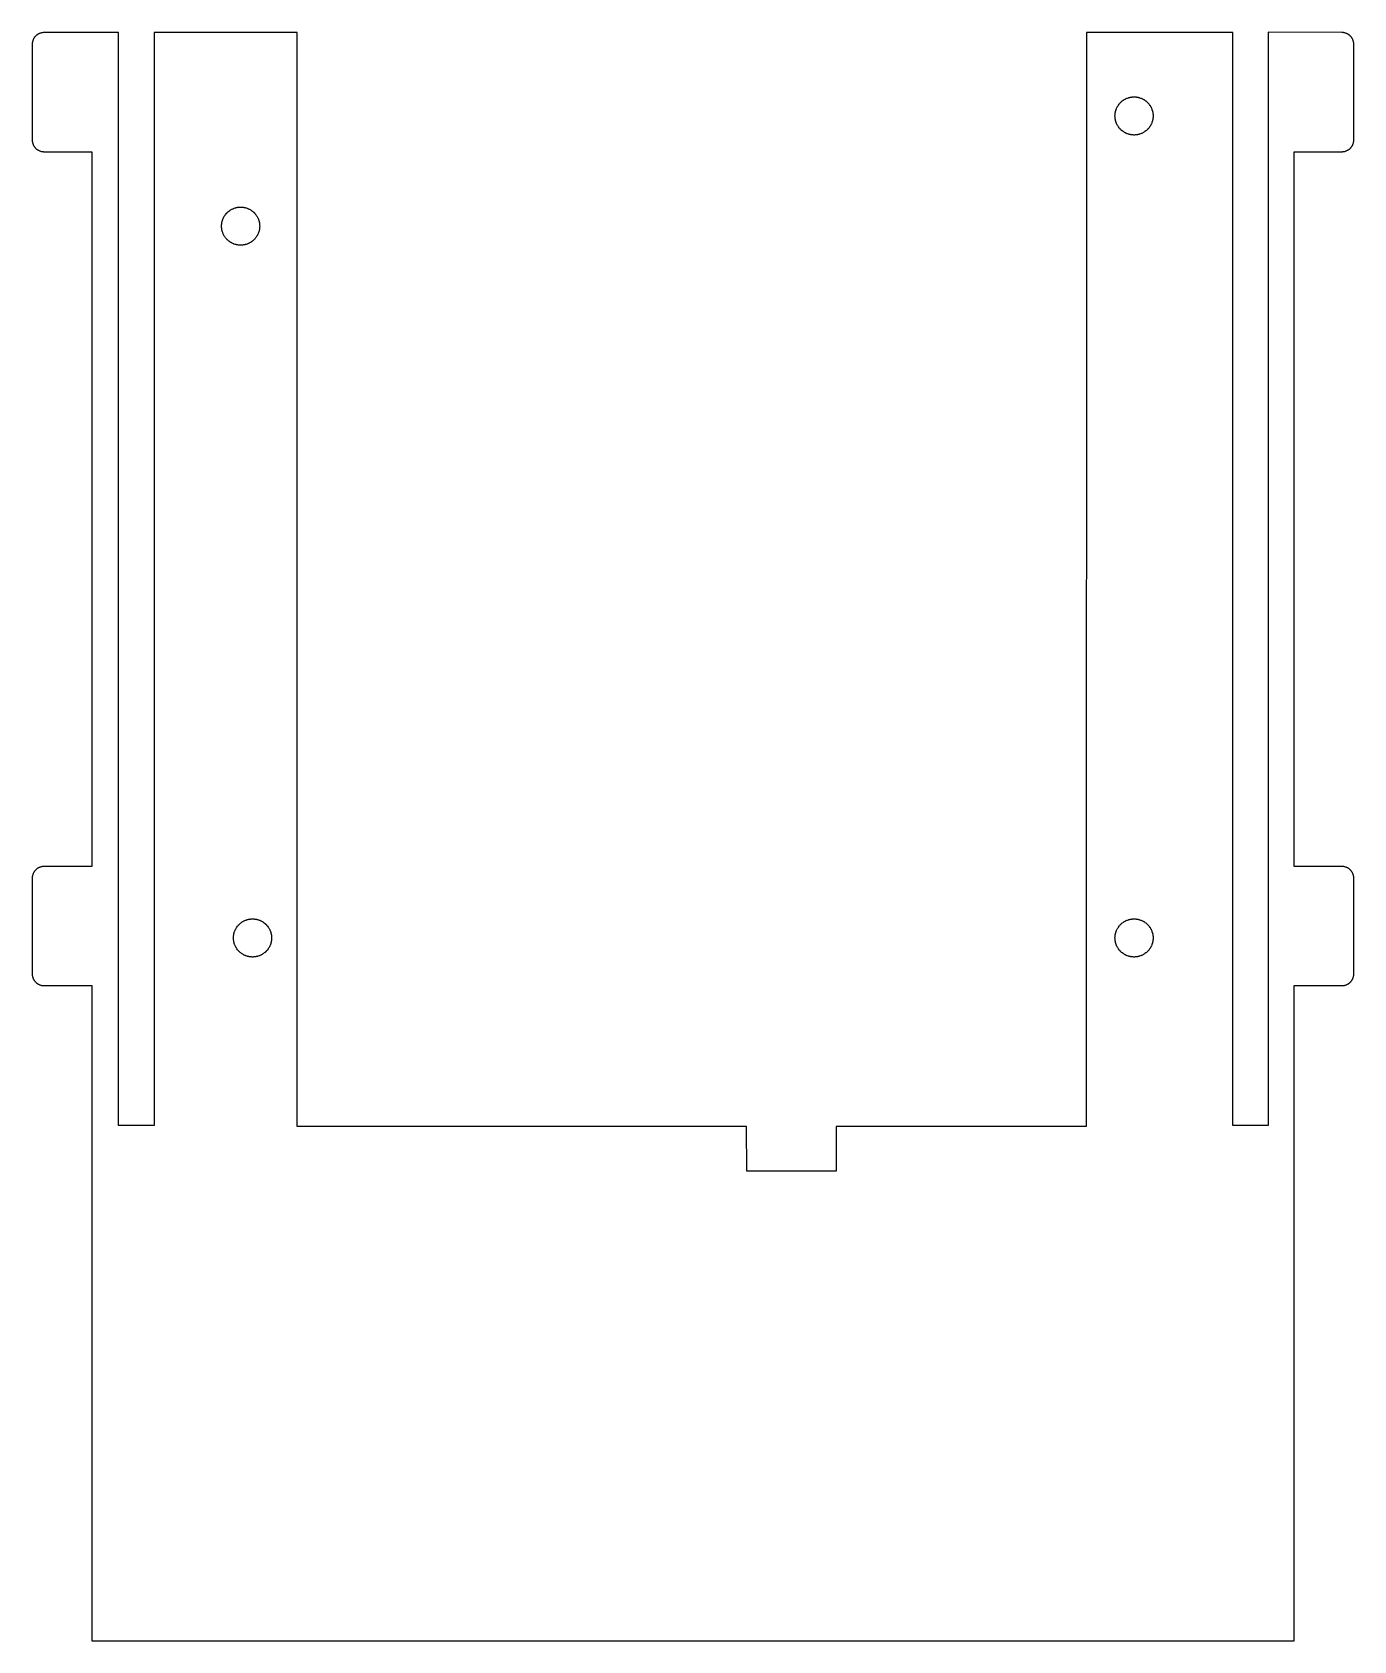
# Model space of a CAD drawing. Header units: metres. Extents: x -5 to 106, y 0 to 135.
import ezdxf

# ---------------------------------------------------------------- set-up
doc = ezdxf.new("R2010")
doc.units = ezdxf.units.M

msp = doc.modelspace()

# ---------------------------------------------------------------- linework, layer by layer
for p, q in [((104.95, 135), (98.75, 135.032)), ((98.75, 135.032), (98.75, 43.25)), ((-4.99902, 134.035), (-5, 134.018)), ((-5, 134.018), (-5, 125.982)), ((-4.99805, 134.069), (-4.99902, 134.053)), ((-4.99902, 134.053), (-4.99902, 134.035)), ((-4.99023, 134.14), (-4.99805, 134.069)), ((-4.9873, 134.156), (-4.99023, 134.14)), ((-4.98438, 134.174), (-4.9873, 134.156)), ((-4.98145, 134.19), (-4.98438, 134.174)), ((-4.97852, 134.208), (-4.98145, 134.19)), ((-4.97461, 134.225), (-4.97852, 134.208)), ((-4.9707, 134.242), (-4.97461, 134.225)), ((-4.95117, 134.309), (-4.9707, 134.242)), ((-4.93359, 134.358), (-4.95117, 134.309)), ((-4.92676, 134.375), (-4.93359, 134.358)), ((-4.9209, 134.391), (-4.92676, 134.375)), ((-4.91309, 134.406), (-4.9209, 134.391)), ((-4.90625, 134.423), (-4.91309, 134.406)), ((-4.88281, 134.47), (-4.90625, 134.423)), ((-4.875, 134.484), (-4.88281, 134.47)), ((-4.86621, 134.5), (-4.875, 134.484)), ((-4.85742, 134.515), (-4.86621, 134.5)), ((-4.84766, 134.53), (-4.85742, 134.515)), ((-4.83887, 134.545), (-4.84766, 134.53)), ((-4.8291, 134.56), (-4.83887, 134.545)), ((-4.81934, 134.573), (-4.8291, 134.56)), ((-4.80859, 134.588), (-4.81934, 134.573)), ((-4.79883, 134.602), (-4.80859, 134.588)), ((-4.77734, 134.629), (-4.79883, 134.602)), ((-4.76562, 134.643), (-4.77734, 134.629)), ((-4.75488, 134.656), (-4.76562, 134.643)), ((-4.71973, 134.694), (-4.75488, 134.656)), ((-4.69434, 134.72), (-4.71973, 134.694)), ((-4.65625, 134.755), (-4.69434, 134.72)), ((-4.64258, 134.766), (-4.65625, 134.755)), ((-4.62891, 134.777), (-4.64258, 134.766)), ((-4.60156, 134.799), (-4.62891, 134.777)), ((-4.58789, 134.809), (-4.60156, 134.799)), ((-4.57324, 134.819), (-4.58789, 134.809)), ((-4.55957, 134.829), (-4.57324, 134.819)), ((-4.54492, 134.839), (-4.55957, 134.829)), ((-4.53027, 134.848), (-4.54492, 134.839)), ((-4.51465, 134.857), (-4.53027, 134.848)), ((-4.5, 134.866), (-4.51465, 134.857)), ((-4.48438, 134.875), (-4.5, 134.866)), ((-4.46973, 134.883), (-4.48438, 134.875)), ((-4.42285, 134.906), (-4.46973, 134.883)), ((-4.40625, 134.913), (-4.42285, 134.906)), ((-4.39062, 134.921), (-4.40625, 134.913)), ((-4.375, 134.927), (-4.39062, 134.921)), ((-4.3584, 134.934), (-4.375, 134.927)), ((-4.30859, 134.951), (-4.3584, 134.934)), ((-4.24219, 134.971), (-4.30859, 134.951)), ((-4.22461, 134.975), (-4.24219, 134.971)), ((-4.20801, 134.979), (-4.22461, 134.975)), ((-4.19043, 134.981), (-4.20801, 134.979)), ((-4.17383, 134.984), (-4.19043, 134.981)), ((-4.15625, 134.987), (-4.17383, 134.984)), ((-4.13965, 134.99), (-4.15625, 134.987)), ((-4.06934, 134.998), (-4.13965, 134.99)), ((-4.05273, 134.999), (-4.06934, 134.998)), ((-4.03516, 134.999), (-4.05273, 134.999)), ((-4.01758, 135), (-4.03516, 134.999)), ((2.25, 135), (-4.01758, 135)), ((2.25, 43.25), (2.25, 135)), ((17.25, 135), (5.25, 135)), ((5.25, 135), (5.25, 43.25)), ((17.2354, 43.168), (17.25, 135)), ((83.5, 135), (83.4854, 43.168)), ((95.7842, 135), (83.5, 135)), ((95.7842, 43.25), (95.7842, 135)), ((104.968, 135), (104.95, 135)), ((104.985, 134.999), (104.968, 135)), ((105.002, 134.999), (104.985, 134.999)), ((105.02, 134.998), (105.002, 134.999)), ((105.072, 134.992), (105.02, 134.998)), ((105.089, 134.99), (105.072, 134.992)), ((105.124, 134.984), (105.089, 134.99)), ((105.141, 134.981), (105.124, 134.984)), ((105.158, 134.979), (105.141, 134.981)), ((105.175, 134.975), (105.158, 134.979)), ((105.192, 134.971), (105.175, 134.975)), ((105.259, 134.951), (105.192, 134.971)), ((105.309, 134.934), (105.259, 134.951)), ((105.324, 134.927), (105.309, 134.934)), ((105.341, 134.921), (105.324, 134.927)), ((105.356, 134.913), (105.341, 134.921)), ((105.373, 134.906), (105.356, 134.913)), ((105.42, 134.883), (105.373, 134.906)), ((105.435, 134.875), (105.42, 134.883)), ((105.45, 134.866), (105.435, 134.875)), ((105.465, 134.857), (105.45, 134.866)), ((105.479, 134.848), (105.465, 134.857)), ((105.495, 134.839), (105.479, 134.848)), ((105.509, 134.829), (105.495, 134.839)), ((105.523, 134.819), (105.509, 134.829)), ((105.538, 134.809), (105.523, 134.819)), ((105.552, 134.799), (105.538, 134.809)), ((105.579, 134.777), (105.552, 134.799)), ((105.593, 134.766), (105.579, 134.777)), ((105.606, 134.755), (105.593, 134.766)), ((105.645, 134.72), (105.606, 134.755)), ((105.657, 134.707), (105.645, 134.72)), ((105.669, 134.694), (105.657, 134.707)), ((105.682, 134.682), (105.669, 134.694)), ((105.705, 134.656), (105.682, 134.682)), ((105.716, 134.643), (105.705, 134.656)), ((105.728, 134.629), (105.716, 134.643)), ((105.749, 134.602), (105.728, 134.629)), ((105.759, 134.588), (105.749, 134.602)), ((105.77, 134.573), (105.759, 134.588)), ((105.779, 134.56), (105.77, 134.573)), ((105.789, 134.545), (105.779, 134.56)), ((105.798, 134.53), (105.789, 134.545)), ((105.808, 134.515), (105.798, 134.53)), ((105.816, 134.5), (105.808, 134.515)), ((105.824, 134.484), (105.816, 134.5)), ((105.833, 134.47), (105.824, 134.484)), ((105.856, 134.423), (105.833, 134.47)), ((105.863, 134.406), (105.856, 134.423)), ((105.877, 134.375), (105.863, 134.406)), ((105.884, 134.358), (105.877, 134.375)), ((105.901, 134.309), (105.884, 134.358)), ((105.916, 134.259), (105.901, 134.309)), ((105.92, 134.242), (105.916, 134.259)), ((105.925, 134.225), (105.92, 134.242)), ((105.928, 134.208), (105.925, 134.225)), ((105.932, 134.19), (105.928, 134.208)), ((105.935, 134.174), (105.932, 134.19)), ((105.938, 134.156), (105.935, 134.174)), ((105.94, 134.14), (105.938, 134.156)), ((105.946, 134.087), (105.94, 134.14)), ((105.947, 134.069), (105.946, 134.087)), ((105.948, 134.053), (105.947, 134.069)), ((105.95, 134.018), (105.948, 134.053)), ((105.95, 125.982), (105.95, 134.018)), ((85.9238, 128.278), (85.9297, 128.306)), ((85.9297, 128.306), (85.9346, 128.333)), ((85.9346, 128.333), (85.9414, 128.36)), ((85.9414, 128.36), (85.9473, 128.387)), ((85.9473, 128.387), (85.9541, 128.414)), ((85.9541, 128.414), (85.9619, 128.441)), ((85.9619, 128.441), (85.9697, 128.468)), ((85.9697, 128.468), (85.9961, 128.547)), ((85.9961, 128.547), (86.0059, 128.573)), ((86.0059, 128.573), (86.0166, 128.6)), ((86.0166, 128.6), (86.0381, 128.65)), ((86.0381, 128.65), (86.0615, 128.701)), ((86.0615, 128.701), (86.0742, 128.727)), ((86.0742, 128.727), (86.0869, 128.751)), ((86.0869, 128.751), (86.1143, 128.8)), ((86.1143, 128.8), (86.1289, 128.824)), ((86.1289, 128.824), (86.1582, 128.871)), ((86.1582, 128.871), (86.1895, 128.918)), ((86.1895, 128.918), (86.2393, 128.985)), ((86.2393, 128.985), (86.292, 129.05)), ((86.292, 129.05), (86.3105, 129.07)), ((86.3105, 129.07), (86.3301, 129.091)), ((86.3301, 129.091), (86.3486, 129.111)), ((86.3486, 129.111), (86.3682, 129.132)), ((86.3682, 129.132), (86.3887, 129.151)), ((86.3887, 129.151), (86.4092, 129.17)), ((86.4092, 129.17), (86.4297, 129.189)), ((86.4297, 129.189), (86.4502, 129.208)), ((86.4502, 129.208), (86.5146, 129.261)), ((86.5146, 129.261), (86.582, 129.311)), ((86.582, 129.311), (86.6289, 129.342)), ((86.6289, 129.342), (86.6758, 129.371)), ((86.6758, 129.371), (86.7002, 129.386)), ((86.7002, 129.386), (86.749, 129.413)), ((86.749, 129.413), (86.7734, 129.426)), ((86.7734, 129.426), (86.7988, 129.438)), ((86.7988, 129.438), (86.8496, 129.462)), ((86.8496, 129.462), (86.9004, 129.483)), ((86.9004, 129.483), (86.9268, 129.494)), ((86.9268, 129.494), (86.9531, 129.504)), ((86.9531, 129.504), (87.0322, 129.53)), ((87.0322, 129.53), (87.0586, 129.538)), ((87.0586, 129.538), (87.0859, 129.546)), ((87.0859, 129.546), (87.1133, 129.553)), ((87.1133, 129.553), (87.1396, 129.559)), ((87.1396, 129.559), (87.167, 129.565)), ((87.167, 129.565), (87.1943, 129.57)), ((87.1943, 129.57), (87.2217, 129.576)), ((87.2217, 129.576), (87.25, 129.58)), ((87.25, 129.58), (87.3047, 129.588)), ((87.3047, 129.588), (87.333, 129.591)), ((87.333, 129.591), (87.3604, 129.594)), ((87.3604, 129.594), (87.3887, 129.596)), ((87.3887, 129.596), (87.416, 129.598)), ((87.416, 129.598), (87.4717, 129.6)), ((87.4717, 129.6), (87.5283, 129.6)), ((87.5283, 129.6), (87.584, 129.598)), ((87.584, 129.598), (87.6113, 129.596)), ((87.6113, 129.596), (87.6396, 129.594)), ((87.6396, 129.594), (87.667, 129.591)), ((87.667, 129.591), (87.6953, 129.588)), ((87.6953, 129.588), (87.75, 129.58)), ((87.75, 129.58), (87.7783, 129.576)), ((87.7783, 129.576), (87.8057, 129.57)), ((87.8057, 129.57), (87.833, 129.565)), ((87.833, 129.565), (87.8604, 129.559)), ((87.8604, 129.559), (87.8867, 129.553)), ((87.8867, 129.553), (87.9141, 129.546)), ((87.9141, 129.546), (87.9414, 129.538)), ((87.9414, 129.538), (87.9678, 129.53)), ((87.9678, 129.53), (88.0469, 129.504)), ((88.0469, 129.504), (88.0732, 129.494)), ((88.0732, 129.494), (88.0996, 129.483)), ((88.0996, 129.483), (88.1504, 129.462)), ((88.1504, 129.462), (88.2012, 129.438)), ((88.2012, 129.438), (88.2266, 129.426)), ((88.2266, 129.426), (88.251, 129.413)), ((88.251, 129.413), (88.2998, 129.386)), ((88.2998, 129.386), (88.3242, 129.371)), ((88.3242, 129.371), (88.3711, 129.342)), ((88.3711, 129.342), (88.418, 129.311)), ((88.418, 129.311), (88.4854, 129.261)), ((88.4854, 129.261), (88.5498, 129.208)), ((88.5498, 129.208), (88.5703, 129.189)), ((88.5703, 129.189), (88.5908, 129.17)), ((88.5908, 129.17), (88.6113, 129.151)), ((88.6113, 129.151), (88.6318, 129.132)), ((88.6318, 129.132), (88.6514, 129.111)), ((88.6514, 129.111), (88.6699, 129.091)), ((88.6699, 129.091), (88.6895, 129.07)), ((88.6895, 129.07), (88.708, 129.05)), ((88.708, 129.05), (88.7607, 128.985)), ((88.7607, 128.985), (88.8105, 128.918)), ((88.8105, 128.918), (88.8418, 128.871)), ((88.8418, 128.871), (88.8711, 128.824)), ((88.8711, 128.824), (88.8857, 128.8)), ((88.8857, 128.8), (88.9131, 128.751)), ((88.9131, 128.751), (88.9258, 128.727)), ((88.9258, 128.727), (88.9385, 128.701)), ((88.9385, 128.701), (88.9619, 128.65)), ((88.9619, 128.65), (88.9834, 128.6)), ((88.9834, 128.6), (88.9941, 128.573)), ((88.9941, 128.573), (89.0039, 128.547)), ((89.0039, 128.547), (89.0303, 128.468)), ((89.0303, 128.468), (89.0381, 128.441)), ((89.0381, 128.441), (89.0459, 128.414)), ((89.0459, 128.414), (89.0527, 128.387)), ((89.0527, 128.387), (89.0586, 128.36)), ((89.0586, 128.36), (89.0654, 128.333)), ((89.0654, 128.333), (89.0703, 128.306)), ((89.0703, 128.306), (89.0762, 128.278)), ((85.9004, 128.028), (85.9023, 128.084)), ((85.9004, 127.972), (85.9004, 128.028)), ((85.9023, 127.916), (85.9004, 127.972)), ((85.9023, 128.084), (85.9043, 128.111)), ((85.9043, 127.889), (85.9023, 127.916)), ((85.9043, 128.111), (85.9062, 128.14)), ((85.9062, 127.86), (85.9043, 127.889)), ((85.9062, 128.14), (85.9092, 128.167)), ((85.9092, 127.833), (85.9062, 127.86)), ((85.9092, 128.167), (85.9121, 128.195)), ((85.9121, 127.805), (85.9092, 127.833)), ((85.9121, 128.195), (85.9199, 128.25)), ((85.9199, 127.75), (85.9121, 127.805)), ((85.9199, 128.25), (85.9238, 128.278)), ((85.9238, 127.722), (85.9199, 127.75)), ((85.9297, 127.694), (85.9238, 127.722)), ((85.9346, 127.667), (85.9297, 127.694)), ((85.9414, 127.64), (85.9346, 127.667)), ((85.9473, 127.613), (85.9414, 127.64)), ((85.9541, 127.586), (85.9473, 127.613)), ((85.9619, 127.559), (85.9541, 127.586)), ((85.9697, 127.532), (85.9619, 127.559)), ((85.9961, 127.453), (85.9697, 127.532)), ((86.0059, 127.427), (85.9961, 127.453)), ((86.0166, 127.4), (86.0059, 127.427)), ((86.0381, 127.35), (86.0166, 127.4)), ((86.0615, 127.299), (86.0381, 127.35)), ((86.0742, 127.273), (86.0615, 127.299)), ((86.0869, 127.249), (86.0742, 127.273)), ((86.1143, 127.2), (86.0869, 127.249)), ((86.1289, 127.176), (86.1143, 127.2)), ((86.1582, 127.129), (86.1289, 127.176)), ((86.1895, 127.082), (86.1582, 127.129)), ((86.2393, 127.015), (86.1895, 127.082)), ((86.292, 126.95), (86.2393, 127.015)), ((86.3105, 126.93), (86.292, 126.95)), ((88.708, 126.95), (88.6895, 126.93)), ((88.7607, 127.015), (88.708, 126.95)), ((88.8105, 127.082), (88.7607, 127.015)), ((88.8418, 127.129), (88.8105, 127.082)), ((88.8711, 127.176), (88.8418, 127.129)), ((88.8857, 127.2), (88.8711, 127.176)), ((88.9131, 127.249), (88.8857, 127.2)), ((88.9258, 127.273), (88.9131, 127.249)), ((88.9385, 127.299), (88.9258, 127.273)), ((88.9619, 127.35), (88.9385, 127.299)), ((88.9834, 127.4), (88.9619, 127.35)), ((88.9941, 127.427), (88.9834, 127.4)), ((89.0039, 127.453), (88.9941, 127.427)), ((89.0303, 127.532), (89.0039, 127.453)), ((89.0381, 127.559), (89.0303, 127.532)), ((89.0459, 127.586), (89.0381, 127.559)), ((89.0527, 127.613), (89.0459, 127.586)), ((89.0586, 127.64), (89.0527, 127.613)), ((89.0654, 127.667), (89.0586, 127.64)), ((89.0703, 127.694), (89.0654, 127.667)), ((89.0762, 127.722), (89.0703, 127.694)), ((89.0762, 128.278), (89.0801, 128.25)), ((89.0801, 127.75), (89.0762, 127.722)), ((89.0801, 128.25), (89.0879, 128.195)), ((89.0879, 127.805), (89.0801, 127.75)), ((89.0879, 128.195), (89.0908, 128.167)), ((89.0908, 127.833), (89.0879, 127.805)), ((89.0908, 128.167), (89.0938, 128.14)), ((89.0938, 127.86), (89.0908, 127.833)), ((89.0938, 128.14), (89.0957, 128.111)), ((89.0957, 127.889), (89.0938, 127.86)), ((89.0957, 128.111), (89.0977, 128.084)), ((89.0977, 127.916), (89.0957, 127.889)), ((89.0977, 128.084), (89.0996, 128.028)), ((89.0996, 127.972), (89.0977, 127.916)), ((89.0996, 128.028), (89.0996, 127.972)), ((-5, 125.982), (-4.99902, 125.965)), ((-4.99902, 125.965), (-4.99902, 125.947)), ((-4.99902, 125.947), (-4.99805, 125.931)), ((-4.99805, 125.931), (-4.99023, 125.86)), ((-4.99023, 125.86), (-4.9873, 125.844)), ((-4.9873, 125.844), (-4.98438, 125.826)), ((-4.98438, 125.826), (-4.98145, 125.81)), ((-4.98145, 125.81), (-4.97852, 125.792)), ((-4.97852, 125.792), (-4.97461, 125.775)), ((-4.97461, 125.775), (-4.9707, 125.758)), ((-4.9707, 125.758), (-4.95117, 125.691)), ((-4.95117, 125.691), (-4.93359, 125.642)), ((-4.93359, 125.642), (-4.92676, 125.625)), ((-4.92676, 125.625), (-4.9209, 125.609)), ((-4.9209, 125.609), (-4.91309, 125.594)), ((-4.91309, 125.594), (-4.90625, 125.577)), ((86.3301, 126.909), (86.3105, 126.93)), ((86.3486, 126.889), (86.3301, 126.909)), ((86.3682, 126.868), (86.3486, 126.889)), ((86.3887, 126.849), (86.3682, 126.868)), ((86.4092, 126.83), (86.3887, 126.849)), ((86.4297, 126.811), (86.4092, 126.83)), ((86.4502, 126.792), (86.4297, 126.811)), ((86.5146, 126.739), (86.4502, 126.792)), ((86.582, 126.689), (86.5146, 126.739)), ((86.6289, 126.658), (86.582, 126.689)), ((86.6758, 126.629), (86.6289, 126.658)), ((86.7002, 126.614), (86.6758, 126.629)), ((86.749, 126.587), (86.7002, 126.614)), ((86.7734, 126.574), (86.749, 126.587)), ((86.7988, 126.562), (86.7734, 126.574)), ((86.8496, 126.538), (86.7988, 126.562)), ((86.9004, 126.517), (86.8496, 126.538)), ((86.9268, 126.506), (86.9004, 126.517)), ((86.9531, 126.496), (86.9268, 126.506)), ((87.0322, 126.47), (86.9531, 126.496)), ((87.0586, 126.462), (87.0322, 126.47)), ((87.0859, 126.454), (87.0586, 126.462)), ((87.1133, 126.447), (87.0859, 126.454)), ((87.1396, 126.441), (87.1133, 126.447)), ((87.167, 126.435), (87.1396, 126.441)), ((87.1943, 126.43), (87.167, 126.435)), ((87.2217, 126.424), (87.1943, 126.43)), ((87.25, 126.42), (87.2217, 126.424)), ((87.3047, 126.412), (87.25, 126.42)), ((87.333, 126.409), (87.3047, 126.412)), ((87.3604, 126.406), (87.333, 126.409)), ((87.3887, 126.404), (87.3604, 126.406)), ((87.416, 126.402), (87.3887, 126.404)), ((87.4717, 126.4), (87.416, 126.402)), ((87.5283, 126.4), (87.4717, 126.4)), ((87.584, 126.402), (87.5283, 126.4)), ((87.6113, 126.404), (87.584, 126.402)), ((87.6396, 126.406), (87.6113, 126.404)), ((87.667, 126.409), (87.6396, 126.406)), ((87.6953, 126.412), (87.667, 126.409)), ((87.75, 126.42), (87.6953, 126.412)), ((87.7783, 126.424), (87.75, 126.42)), ((87.8057, 126.43), (87.7783, 126.424)), ((87.833, 126.435), (87.8057, 126.43)), ((87.8604, 126.441), (87.833, 126.435)), ((87.8867, 126.447), (87.8604, 126.441)), ((87.9141, 126.454), (87.8867, 126.447)), ((87.9414, 126.462), (87.9141, 126.454)), ((87.9678, 126.47), (87.9414, 126.462)), ((88.0469, 126.496), (87.9678, 126.47)), ((88.0732, 126.506), (88.0469, 126.496)), ((88.0996, 126.517), (88.0732, 126.506)), ((88.1504, 126.538), (88.0996, 126.517)), ((88.2012, 126.562), (88.1504, 126.538)), ((88.2266, 126.574), (88.2012, 126.562)), ((88.251, 126.587), (88.2266, 126.574)), ((88.2998, 126.614), (88.251, 126.587)), ((88.3242, 126.629), (88.2998, 126.614)), ((88.3711, 126.658), (88.3242, 126.629)), ((88.418, 126.689), (88.3711, 126.658)), ((88.4854, 126.739), (88.418, 126.689)), ((88.5498, 126.792), (88.4854, 126.739)), ((88.5703, 126.811), (88.5498, 126.792)), ((88.5908, 126.83), (88.5703, 126.811)), ((88.6113, 126.849), (88.5908, 126.83)), ((88.6318, 126.868), (88.6113, 126.849)), ((88.6514, 126.889), (88.6318, 126.868)), ((88.6699, 126.909), (88.6514, 126.889)), ((88.6895, 126.93), (88.6699, 126.909)), ((105.856, 125.577), (105.863, 125.594)), ((105.863, 125.594), (105.877, 125.625)), ((105.877, 125.625), (105.884, 125.642)), ((105.884, 125.642), (105.901, 125.691)), ((105.901, 125.691), (105.916, 125.741)), ((105.916, 125.741), (105.92, 125.758)), ((105.92, 125.758), (105.925, 125.775)), ((105.925, 125.775), (105.928, 125.792)), ((105.928, 125.792), (105.932, 125.81)), ((105.932, 125.81), (105.935, 125.826)), ((105.935, 125.826), (105.938, 125.844)), ((105.938, 125.844), (105.94, 125.86)), ((105.94, 125.86), (105.946, 125.913)), ((105.946, 125.913), (105.947, 125.931)), ((105.947, 125.931), (105.948, 125.947)), ((105.948, 125.947), (105.95, 125.982)), ((-4.90625, 125.577), (-4.88281, 125.53)), ((-4.88281, 125.53), (-4.875, 125.516)), ((-4.875, 125.516), (-4.86621, 125.5)), ((-4.86621, 125.5), (-4.85742, 125.485)), ((-4.85742, 125.485), (-4.84766, 125.47)), ((-4.84766, 125.47), (-4.83887, 125.455)), ((-4.83887, 125.455), (-4.8291, 125.44)), ((-4.8291, 125.44), (-4.81934, 125.427)), ((-4.81934, 125.427), (-4.80859, 125.412)), ((-4.80859, 125.412), (-4.79883, 125.398)), ((-4.79883, 125.398), (-4.77734, 125.371)), ((-4.77734, 125.371), (-4.76562, 125.357)), ((-4.76562, 125.357), (-4.75488, 125.344)), ((-4.75488, 125.344), (-4.71973, 125.306)), ((-4.71973, 125.306), (-4.69434, 125.28)), ((-4.69434, 125.28), (-4.65625, 125.245)), ((-4.65625, 125.245), (-4.64258, 125.234)), ((-4.64258, 125.234), (-4.62891, 125.223)), ((-4.62891, 125.223), (-4.60156, 125.201)), ((-4.60156, 125.201), (-4.58789, 125.191)), ((-4.58789, 125.191), (-4.57324, 125.181)), ((-4.57324, 125.181), (-4.55957, 125.171)), ((-4.55957, 125.171), (-4.54492, 125.161)), ((-4.54492, 125.161), (-4.53027, 125.152)), ((-4.53027, 125.152), (-4.51465, 125.143)), ((-4.51465, 125.143), (-4.5, 125.134)), ((-4.5, 125.134), (-4.48438, 125.125)), ((-4.48438, 125.125), (-4.46973, 125.117)), ((-4.46973, 125.117), (-4.42285, 125.094)), ((-4.42285, 125.094), (-4.40625, 125.087)), ((-4.40625, 125.087), (-4.39062, 125.079)), ((-4.39062, 125.079), (-4.375, 125.073)), ((-4.375, 125.073), (-4.3584, 125.066)), ((-4.3584, 125.066), (-4.30859, 125.049)), ((-4.30859, 125.049), (-4.24219, 125.029)), ((-4.24219, 125.029), (-4.22461, 125.025)), ((-4.22461, 125.025), (-4.20801, 125.021)), ((-4.20801, 125.021), (-4.19043, 125.019)), ((-4.19043, 125.019), (-4.17383, 125.016)), ((-4.17383, 125.016), (-4.15625, 125.013)), ((-4.15625, 125.013), (-4.13965, 125.01)), ((-4.13965, 125.01), (-4.06934, 125.002)), ((-4.06934, 125.002), (-4.05273, 125.001)), ((-4.05273, 125.001), (-4.03516, 125.001)), ((-4.03516, 125.001), (-4.01758, 125)), ((-4.01758, 125), (0, 125)), ((0, 125), (0, 65)), ((100.95, 65), (100.95, 125)), ((100.95, 125), (104.968, 125)), ((104.968, 125), (104.985, 125.001)), ((104.985, 125.001), (105.002, 125.001)), ((105.002, 125.001), (105.02, 125.002)), ((105.02, 125.002), (105.072, 125.008)), ((105.072, 125.008), (105.089, 125.01)), ((105.089, 125.01), (105.124, 125.016)), ((105.124, 125.016), (105.141, 125.019)), ((105.141, 125.019), (105.158, 125.021)), ((105.158, 125.021), (105.175, 125.025)), ((105.175, 125.025), (105.192, 125.029)), ((105.192, 125.029), (105.259, 125.049)), ((105.259, 125.049), (105.309, 125.066)), ((105.309, 125.066), (105.324, 125.073)), ((105.324, 125.073), (105.341, 125.079)), ((105.341, 125.079), (105.356, 125.087)), ((105.356, 125.087), (105.373, 125.094)), ((105.373, 125.094), (105.42, 125.117)), ((105.42, 125.117), (105.435, 125.125)), ((105.435, 125.125), (105.45, 125.134)), ((105.45, 125.134), (105.465, 125.143)), ((105.465, 125.143), (105.479, 125.152)), ((105.479, 125.152), (105.495, 125.161)), ((105.495, 125.161), (105.509, 125.171)), ((105.509, 125.171), (105.523, 125.181)), ((105.523, 125.181), (105.538, 125.191)), ((105.538, 125.191), (105.552, 125.201)), ((105.552, 125.201), (105.579, 125.223)), ((105.579, 125.223), (105.593, 125.234)), ((105.593, 125.234), (105.606, 125.245)), ((105.606, 125.245), (105.645, 125.28)), ((105.645, 125.28), (105.657, 125.293)), ((105.657, 125.293), (105.669, 125.306)), ((105.669, 125.306), (105.682, 125.318)), ((105.682, 125.318), (105.705, 125.344)), ((105.705, 125.344), (105.716, 125.357)), ((105.716, 125.357), (105.728, 125.371)), ((105.728, 125.371), (105.749, 125.398)), ((105.749, 125.398), (105.759, 125.412)), ((105.759, 125.412), (105.77, 125.427)), ((105.77, 125.427), (105.779, 125.44)), ((105.779, 125.44), (105.789, 125.455)), ((105.789, 125.455), (105.798, 125.47)), ((105.798, 125.47), (105.808, 125.485)), ((105.808, 125.485), (105.816, 125.5)), ((105.816, 125.5), (105.824, 125.516)), ((105.824, 125.516), (105.833, 125.53)), ((105.833, 125.53), (105.856, 125.577)), ((11.7734, 120.176), (11.7988, 120.188)), ((11.7988, 120.188), (11.8496, 120.212)), ((11.8496, 120.212), (11.9004, 120.233)), ((11.9004, 120.233), (11.9268, 120.244)), ((11.9268, 120.244), (11.9531, 120.254)), ((11.9531, 120.254), (12.0322, 120.28)), ((12.0322, 120.28), (12.0586, 120.288)), ((12.0586, 120.288), (12.0859, 120.296)), ((12.0859, 120.296), (12.1133, 120.303)), ((12.1133, 120.303), (12.1396, 120.309)), ((12.1396, 120.309), (12.167, 120.315)), ((12.167, 120.315), (12.1943, 120.32)), ((12.1943, 120.32), (12.2217, 120.326)), ((12.2217, 120.326), (12.25, 120.33)), ((12.25, 120.33), (12.3047, 120.338)), ((12.3047, 120.338), (12.333, 120.341)), ((12.333, 120.341), (12.3604, 120.344)), ((12.3604, 120.344), (12.3887, 120.346)), ((12.3887, 120.346), (12.416, 120.348)), ((12.416, 120.348), (12.4717, 120.35)), ((12.4717, 120.35), (12.5283, 120.35)), ((12.5283, 120.35), (12.584, 120.348)), ((12.584, 120.348), (12.6113, 120.346)), ((12.6113, 120.346), (12.6396, 120.344)), ((12.6396, 120.344), (12.667, 120.341)), ((12.667, 120.341), (12.6953, 120.338)), ((12.6953, 120.338), (12.75, 120.33)), ((12.75, 120.33), (12.7783, 120.326)), ((12.7783, 120.326), (12.8057, 120.32)), ((12.8057, 120.32), (12.833, 120.315)), ((12.833, 120.315), (12.8604, 120.309)), ((12.8604, 120.309), (12.8867, 120.303)), ((12.8867, 120.303), (12.9141, 120.296)), ((12.9141, 120.296), (12.9414, 120.288)), ((12.9414, 120.288), (12.9678, 120.28)), ((12.9678, 120.28), (13.0469, 120.254)), ((13.0469, 120.254), (13.0732, 120.244)), ((13.0732, 120.244), (13.0996, 120.233)), ((13.0996, 120.233), (13.1504, 120.212)), ((13.1504, 120.212), (13.2012, 120.188)), ((13.2012, 120.188), (13.2266, 120.176)), ((10.9004, 118.778), (10.9023, 118.834)), ((10.9023, 118.834), (10.9043, 118.861)), ((10.9043, 118.861), (10.9062, 118.89)), ((10.9062, 118.89), (10.9092, 118.917)), ((10.9092, 118.917), (10.9121, 118.945)), ((10.9121, 118.945), (10.9199, 119)), ((10.9199, 119), (10.9238, 119.028)), ((10.9238, 119.028), (10.9297, 119.056)), ((10.9297, 119.056), (10.9346, 119.083)), ((10.9346, 119.083), (10.9414, 119.11)), ((10.9414, 119.11), (10.9473, 119.137)), ((10.9473, 119.137), (10.9541, 119.164)), ((10.9541, 119.164), (10.9619, 119.191)), ((10.9619, 119.191), (10.9697, 119.218)), ((10.9697, 119.218), (10.9961, 119.297)), ((10.9961, 119.297), (11.0059, 119.323)), ((11.0059, 119.323), (11.0166, 119.35)), ((11.0166, 119.35), (11.0381, 119.4)), ((11.0381, 119.4), (11.0615, 119.451)), ((11.0615, 119.451), (11.0742, 119.477)), ((11.0742, 119.477), (11.0869, 119.501)), ((11.0869, 119.501), (11.1143, 119.55)), ((11.1143, 119.55), (11.1289, 119.574)), ((11.1289, 119.574), (11.1582, 119.621)), ((11.1582, 119.621), (11.1895, 119.668)), ((11.1895, 119.668), (11.2393, 119.735)), ((11.2393, 119.735), (11.292, 119.8)), ((11.292, 119.8), (11.3105, 119.82)), ((11.3105, 119.82), (11.3301, 119.841)), ((11.3301, 119.841), (11.3486, 119.861)), ((11.3486, 119.861), (11.3682, 119.882)), ((11.3682, 119.882), (11.3887, 119.901)), ((11.3887, 119.901), (11.4092, 119.92)), ((11.4092, 119.92), (11.4297, 119.939)), ((11.4297, 119.939), (11.4502, 119.958)), ((11.4502, 119.958), (11.5146, 120.011)), ((11.5146, 120.011), (11.582, 120.061)), ((11.582, 120.061), (11.6289, 120.092)), ((11.6289, 120.092), (11.6758, 120.121)), ((11.6758, 120.121), (11.7002, 120.136)), ((11.7002, 120.136), (11.749, 120.163)), ((11.749, 120.163), (11.7734, 120.176)), ((13.2266, 120.176), (13.251, 120.163)), ((13.251, 120.163), (13.2998, 120.136)), ((13.2998, 120.136), (13.3242, 120.121)), ((13.3242, 120.121), (13.3711, 120.092)), ((13.3711, 120.092), (13.418, 120.061)), ((13.418, 120.061), (13.4854, 120.011)), ((13.4854, 120.011), (13.5498, 119.958)), ((13.5498, 119.958), (13.5703, 119.939)), ((13.5703, 119.939), (13.5908, 119.92)), ((13.5908, 119.92), (13.6113, 119.901)), ((13.6113, 119.901), (13.6318, 119.882)), ((13.6318, 119.882), (13.6514, 119.861)), ((13.6514, 119.861), (13.6699, 119.841)), ((13.6699, 119.841), (13.6895, 119.82)), ((13.6895, 119.82), (13.708, 119.8)), ((13.708, 119.8), (13.7607, 119.735)), ((13.7607, 119.735), (13.8105, 119.668)), ((13.8105, 119.668), (13.8418, 119.621)), ((13.8418, 119.621), (13.8711, 119.574)), ((13.8711, 119.574), (13.8857, 119.55)), ((13.8857, 119.55), (13.9131, 119.501)), ((13.9131, 119.501), (13.9258, 119.477)), ((13.9258, 119.477), (13.9385, 119.451)), ((13.9385, 119.451), (13.9619, 119.4)), ((13.9619, 119.4), (13.9834, 119.35)), ((13.9834, 119.35), (13.9941, 119.323)), ((13.9941, 119.323), (14.0039, 119.297)), ((14.0039, 119.297), (14.0303, 119.218)), ((14.0303, 119.218), (14.0381, 119.191)), ((14.0381, 119.191), (14.0459, 119.164)), ((14.0459, 119.164), (14.0527, 119.137)), ((14.0527, 119.137), (14.0586, 119.11)), ((14.0586, 119.11), (14.0654, 119.083)), ((14.0654, 119.083), (14.0703, 119.056)), ((14.0703, 119.056), (14.0762, 119.028)), ((14.0762, 119.028), (14.0801, 119)), ((14.0801, 119), (14.0879, 118.945)), ((14.0879, 118.945), (14.0908, 118.917)), ((14.0908, 118.917), (14.0938, 118.89)), ((14.0938, 118.89), (14.0957, 118.861)), ((14.0957, 118.861), (14.0977, 118.834)), ((14.0977, 118.834), (14.0996, 118.778)), ((10.9004, 118.722), (10.9004, 118.778)), ((10.9023, 118.666), (10.9004, 118.722)), ((10.9043, 118.639), (10.9023, 118.666)), ((10.9062, 118.61), (10.9043, 118.639)), ((10.9092, 118.583), (10.9062, 118.61)), ((10.9121, 118.555), (10.9092, 118.583)), ((10.9199, 118.5), (10.9121, 118.555)), ((10.9238, 118.472), (10.9199, 118.5)), ((10.9297, 118.444), (10.9238, 118.472)), ((10.9346, 118.417), (10.9297, 118.444)), ((10.9414, 118.39), (10.9346, 118.417)), ((10.9473, 118.363), (10.9414, 118.39)), ((10.9541, 118.336), (10.9473, 118.363)), ((10.9619, 118.309), (10.9541, 118.336)), ((10.9697, 118.282), (10.9619, 118.309)), ((10.9961, 118.203), (10.9697, 118.282)), ((11.0059, 118.177), (10.9961, 118.203)), ((11.0166, 118.15), (11.0059, 118.177)), ((11.0381, 118.1), (11.0166, 118.15)), ((11.0615, 118.049), (11.0381, 118.1)), ((11.0742, 118.023), (11.0615, 118.049)), ((11.0869, 117.999), (11.0742, 118.023)), ((11.1143, 117.95), (11.0869, 117.999)), ((11.1289, 117.926), (11.1143, 117.95)), ((11.1582, 117.879), (11.1289, 117.926)), ((11.1895, 117.832), (11.1582, 117.879)), ((11.2393, 117.765), (11.1895, 117.832)), ((11.292, 117.7), (11.2393, 117.765)), ((11.3105, 117.68), (11.292, 117.7)), ((11.3301, 117.659), (11.3105, 117.68)), ((11.3486, 117.639), (11.3301, 117.659)), ((11.3682, 117.618), (11.3486, 117.639)), ((11.3887, 117.599), (11.3682, 117.618)), ((11.4092, 117.58), (11.3887, 117.599)), ((11.4297, 117.561), (11.4092, 117.58)), ((11.4502, 117.542), (11.4297, 117.561)), ((11.5146, 117.489), (11.4502, 117.542)), ((11.582, 117.439), (11.5146, 117.489)), ((13.4854, 117.489), (13.418, 117.439)), ((13.5498, 117.542), (13.4854, 117.489)), ((13.5703, 117.561), (13.5498, 117.542)), ((13.5908, 117.58), (13.5703, 117.561)), ((13.6113, 117.599), (13.5908, 117.58)), ((13.6318, 117.618), (13.6113, 117.599)), ((13.6514, 117.639), (13.6318, 117.618)), ((13.6699, 117.659), (13.6514, 117.639)), ((13.6895, 117.68), (13.6699, 117.659)), ((13.708, 117.7), (13.6895, 117.68)), ((13.7607, 117.765), (13.708, 117.7)), ((13.8105, 117.832), (13.7607, 117.765)), ((13.8418, 117.879), (13.8105, 117.832)), ((13.8711, 117.926), (13.8418, 117.879)), ((13.8857, 117.95), (13.8711, 117.926)), ((13.9131, 117.999), (13.8857, 117.95)), ((13.9258, 118.023), (13.9131, 117.999)), ((13.9385, 118.049), (13.9258, 118.023)), ((13.9619, 118.1), (13.9385, 118.049)), ((13.9834, 118.15), (13.9619, 118.1)), ((13.9941, 118.177), (13.9834, 118.15)), ((14.0039, 118.203), (13.9941, 118.177)), ((14.0303, 118.282), (14.0039, 118.203)), ((14.0381, 118.309), (14.0303, 118.282)), ((14.0459, 118.336), (14.0381, 118.309)), ((14.0527, 118.363), (14.0459, 118.336)), ((14.0586, 118.39), (14.0527, 118.363)), ((14.0654, 118.417), (14.0586, 118.39)), ((14.0703, 118.444), (14.0654, 118.417)), ((14.0762, 118.472), (14.0703, 118.444)), ((14.0801, 118.5), (14.0762, 118.472)), ((14.0879, 118.555), (14.0801, 118.5)), ((14.0908, 118.583), (14.0879, 118.555)), ((14.0938, 118.61), (14.0908, 118.583)), ((14.0957, 118.639), (14.0938, 118.61)), ((14.0977, 118.666), (14.0957, 118.639)), ((14.0996, 118.722), (14.0977, 118.666)), ((14.0996, 118.778), (14.0996, 118.722)), ((11.6289, 117.408), (11.582, 117.439)), ((11.6758, 117.379), (11.6289, 117.408)), ((11.7002, 117.364), (11.6758, 117.379)), ((11.749, 117.337), (11.7002, 117.364)), ((11.7734, 117.324), (11.749, 117.337)), ((11.7988, 117.312), (11.7734, 117.324)), ((11.8496, 117.288), (11.7988, 117.312)), ((11.9004, 117.267), (11.8496, 117.288)), ((11.9268, 117.256), (11.9004, 117.267)), ((11.9531, 117.246), (11.9268, 117.256)), ((12.0322, 117.22), (11.9531, 117.246)), ((12.0586, 117.212), (12.0322, 117.22)), ((12.0859, 117.204), (12.0586, 117.212)), ((12.1133, 117.197), (12.0859, 117.204)), ((12.1396, 117.191), (12.1133, 117.197)), ((12.167, 117.185), (12.1396, 117.191)), ((12.1943, 117.18), (12.167, 117.185)), ((12.2217, 117.174), (12.1943, 117.18)), ((12.25, 117.17), (12.2217, 117.174)), ((12.3047, 117.162), (12.25, 117.17)), ((12.333, 117.159), (12.3047, 117.162)), ((12.3604, 117.156), (12.333, 117.159)), ((12.3887, 117.154), (12.3604, 117.156)), ((12.416, 117.152), (12.3887, 117.154)), ((12.4717, 117.15), (12.416, 117.152)), ((12.5283, 117.15), (12.4717, 117.15)), ((12.584, 117.152), (12.5283, 117.15)), ((12.6113, 117.154), (12.584, 117.152)), ((12.6396, 117.156), (12.6113, 117.154)), ((12.667, 117.159), (12.6396, 117.156)), ((12.6953, 117.162), (12.667, 117.159)), ((12.75, 117.17), (12.6953, 117.162)), ((12.7783, 117.174), (12.75, 117.17)), ((12.8057, 117.18), (12.7783, 117.174)), ((12.833, 117.185), (12.8057, 117.18)), ((12.8604, 117.191), (12.833, 117.185)), ((12.8867, 117.197), (12.8604, 117.191)), ((12.9141, 117.204), (12.8867, 117.197)), ((12.9414, 117.212), (12.9141, 117.204)), ((12.9678, 117.22), (12.9414, 117.212)), ((13.0469, 117.246), (12.9678, 117.22)), ((13.0732, 117.256), (13.0469, 117.246)), ((13.0996, 117.267), (13.0732, 117.256)), ((13.1504, 117.288), (13.0996, 117.267)), ((13.2012, 117.312), (13.1504, 117.288)), ((13.2266, 117.324), (13.2012, 117.312)), ((13.251, 117.337), (13.2266, 117.324)), ((13.2998, 117.364), (13.251, 117.337)), ((13.3242, 117.379), (13.2998, 117.364)), ((13.3711, 117.408), (13.3242, 117.379)), ((13.418, 117.439), (13.3711, 117.408)), ((-4.57324, 64.8193), (-4.58789, 64.8086)), ((-4.55957, 64.8291), (-4.57324, 64.8193)), ((-4.54492, 64.8389), (-4.55957, 64.8291)), ((-4.53027, 64.8477), (-4.54492, 64.8389)), ((-4.51465, 64.8574), (-4.53027, 64.8477)), ((-4.5, 64.8662), (-4.51465, 64.8574)), ((-4.48438, 64.875), (-4.5, 64.8662)), ((-4.46973, 64.8828), (-4.48438, 64.875)), ((-4.42285, 64.9062), (-4.46973, 64.8828)), ((-4.40625, 64.9131), (-4.42285, 64.9062)), ((-4.39062, 64.9209), (-4.40625, 64.9131)), ((-4.375, 64.9268), (-4.39062, 64.9209)), ((-4.3584, 64.9336), (-4.375, 64.9268)), ((-4.30859, 64.9512), (-4.3584, 64.9336)), ((-4.24219, 64.9707), (-4.30859, 64.9512)), ((-4.22461, 64.9746), (-4.24219, 64.9707)), ((-4.20801, 64.9785), (-4.22461, 64.9746)), ((-4.19043, 64.9814), (-4.20801, 64.9785)), ((-4.17383, 64.9844), (-4.19043, 64.9814)), ((-4.15625, 64.9873), (-4.17383, 64.9844)), ((-4.13965, 64.9902), (-4.15625, 64.9873)), ((-4.06934, 64.998), (-4.13965, 64.9902)), ((-4.05273, 64.999), (-4.06934, 64.998)), ((-4.03516, 64.999), (-4.05273, 64.999)), ((-4.01758, 65), (-4.03516, 64.999)), ((0, 65), (-4.01758, 65)), ((104.968, 65), (100.95, 65)), ((104.985, 64.999), (104.968, 65)), ((105.002, 64.999), (104.985, 64.999)), ((105.02, 64.998), (105.002, 64.999)), ((105.072, 64.9922), (105.02, 64.998)), ((105.089, 64.9902), (105.072, 64.9922)), ((105.124, 64.9844), (105.089, 64.9902)), ((105.141, 64.9814), (105.124, 64.9844)), ((105.158, 64.9785), (105.141, 64.9814)), ((105.175, 64.9746), (105.158, 64.9785)), ((105.192, 64.9707), (105.175, 64.9746)), ((105.259, 64.9512), (105.192, 64.9707)), ((105.309, 64.9336), (105.259, 64.9512)), ((105.324, 64.9268), (105.309, 64.9336)), ((105.341, 64.9209), (105.324, 64.9268)), ((105.356, 64.9131), (105.341, 64.9209)), ((105.373, 64.9062), (105.356, 64.9131)), ((105.42, 64.8828), (105.373, 64.9062)), ((105.435, 64.875), (105.42, 64.8828)), ((105.45, 64.8662), (105.435, 64.875)), ((105.465, 64.8574), (105.45, 64.8662)), ((105.479, 64.8477), (105.465, 64.8574)), ((105.495, 64.8389), (105.479, 64.8477)), ((105.509, 64.8291), (105.495, 64.8389)), ((105.523, 64.8193), (105.509, 64.8291)), ((105.538, 64.8086), (105.523, 64.8193)), ((-4.99902, 64.0352), (-5, 64.0176)), ((-5, 64.0176), (-5, 55.9824)), ((-4.99805, 64.0693), (-4.99902, 64.0527)), ((-4.99902, 64.0527), (-4.99902, 64.0352)), ((-4.99023, 64.1396), (-4.99805, 64.0693)), ((-4.9873, 64.1562), (-4.99023, 64.1396)), ((-4.98438, 64.1738), (-4.9873, 64.1562)), ((-4.98145, 64.1904), (-4.98438, 64.1738)), ((-4.97852, 64.208), (-4.98145, 64.1904)), ((-4.97461, 64.2246), (-4.97852, 64.208)), ((-4.9707, 64.2422), (-4.97461, 64.2246)), ((-4.95117, 64.3086), (-4.9707, 64.2422)), ((-4.93359, 64.3584), (-4.95117, 64.3086)), ((-4.92676, 64.375), (-4.93359, 64.3584)), ((-4.9209, 64.3906), (-4.92676, 64.375)), ((-4.91309, 64.4062), (-4.9209, 64.3906)), ((-4.90625, 64.4229), (-4.91309, 64.4062)), ((-4.88281, 64.4697), (-4.90625, 64.4229)), ((-4.875, 64.4844), (-4.88281, 64.4697)), ((-4.86621, 64.5), (-4.875, 64.4844)), ((-4.85742, 64.5146), (-4.86621, 64.5)), ((-4.84766, 64.5303), (-4.85742, 64.5146)), ((-4.83887, 64.5449), (-4.84766, 64.5303)), ((-4.8291, 64.5596), (-4.83887, 64.5449)), ((-4.81934, 64.5732), (-4.8291, 64.5596)), ((-4.80859, 64.5879), (-4.81934, 64.5732)), ((-4.79883, 64.6016), (-4.80859, 64.5879)), ((-4.77734, 64.6289), (-4.79883, 64.6016)), ((-4.76562, 64.6426), (-4.77734, 64.6289)), ((-4.75488, 64.6562), (-4.76562, 64.6426)), ((-4.71973, 64.6943), (-4.75488, 64.6562)), ((-4.69434, 64.7197), (-4.71973, 64.6943)), ((-4.65625, 64.7549), (-4.69434, 64.7197)), ((-4.64258, 64.7656), (-4.65625, 64.7549)), ((-4.62891, 64.7773), (-4.64258, 64.7656)), ((-4.60156, 64.7988), (-4.62891, 64.7773)), ((-4.58789, 64.8086), (-4.60156, 64.7988)), ((105.552, 64.7988), (105.538, 64.8086)), ((105.579, 64.7773), (105.552, 64.7988)), ((105.593, 64.7656), (105.579, 64.7773)), ((105.606, 64.7549), (105.593, 64.7656)), ((105.645, 64.7197), (105.606, 64.7549)), ((105.657, 64.707), (105.645, 64.7197)), ((105.669, 64.6943), (105.657, 64.707)), ((105.682, 64.6816), (105.669, 64.6943)), ((105.705, 64.6562), (105.682, 64.6816)), ((105.716, 64.6426), (105.705, 64.6562)), ((105.728, 64.6289), (105.716, 64.6426)), ((105.749, 64.6016), (105.728, 64.6289)), ((105.759, 64.5879), (105.749, 64.6016)), ((105.77, 64.5732), (105.759, 64.5879)), ((105.779, 64.5596), (105.77, 64.5732)), ((105.789, 64.5449), (105.779, 64.5596)), ((105.798, 64.5303), (105.789, 64.5449)), ((105.808, 64.5146), (105.798, 64.5303)), ((105.816, 64.5), (105.808, 64.5146)), ((105.824, 64.4844), (105.816, 64.5)), ((105.833, 64.4697), (105.824, 64.4844)), ((105.856, 64.4229), (105.833, 64.4697)), ((105.863, 64.4062), (105.856, 64.4229)), ((105.877, 64.375), (105.863, 64.4062)), ((105.884, 64.3584), (105.877, 64.375)), ((105.901, 64.3086), (105.884, 64.3584)), ((105.916, 64.2588), (105.901, 64.3086)), ((105.92, 64.2422), (105.916, 64.2588)), ((105.925, 64.2246), (105.92, 64.2422)), ((105.928, 64.208), (105.925, 64.2246)), ((105.932, 64.1904), (105.928, 64.208)), ((105.935, 64.1738), (105.932, 64.1904)), ((105.938, 64.1562), (105.935, 64.1738)), ((105.94, 64.1396), (105.938, 64.1562)), ((105.946, 64.0869), (105.94, 64.1396)), ((105.947, 64.0693), (105.946, 64.0869)), ((105.948, 64.0527), (105.947, 64.0693)), ((105.95, 64.0176), (105.948, 64.0527)), ((105.95, 55.9824), (105.95, 64.0176)), ((11.9473, 59.3867), (11.9541, 59.4141)), ((11.9541, 59.4141), (11.9619, 59.4414)), ((11.9619, 59.4414), (11.9697, 59.4678)), ((11.9697, 59.4678), (11.9961, 59.5469)), ((11.9961, 59.5469), (12.0059, 59.5732)), ((12.0059, 59.5732), (12.0166, 59.5996)), ((12.0166, 59.5996), (12.0381, 59.6504)), ((12.0381, 59.6504), (12.0615, 59.7012)), ((12.0615, 59.7012), (12.0742, 59.7266)), ((12.0742, 59.7266), (12.0869, 59.751)), ((12.0869, 59.751), (12.1143, 59.7998)), ((12.1143, 59.7998), (12.1289, 59.8242)), ((12.1289, 59.8242), (12.1582, 59.8711)), ((12.1582, 59.8711), (12.1895, 59.918)), ((12.1895, 59.918), (12.2393, 59.9854)), ((12.2393, 59.9854), (12.292, 60.0498)), ((12.292, 60.0498), (12.3105, 60.0703)), ((12.3105, 60.0703), (12.3301, 60.0908)), ((12.3301, 60.0908), (12.3486, 60.1113)), ((12.3486, 60.1113), (12.3682, 60.1318)), ((12.3682, 60.1318), (12.3887, 60.1514)), ((12.3887, 60.1514), (12.4092, 60.1699)), ((12.4092, 60.1699), (12.4297, 60.1895)), ((12.4297, 60.1895), (12.4502, 60.208)), ((12.4502, 60.208), (12.5146, 60.2607)), ((12.5146, 60.2607), (12.582, 60.3105)), ((12.582, 60.3105), (12.6289, 60.3418)), ((12.6289, 60.3418), (12.6758, 60.3711)), ((12.6758, 60.3711), (12.7002, 60.3857)), ((12.7002, 60.3857), (12.749, 60.4131)), ((12.749, 60.4131), (12.7734, 60.4258)), ((12.7734, 60.4258), (12.7988, 60.4385)), ((12.7988, 60.4385), (12.8496, 60.4619)), ((12.8496, 60.4619), (12.9004, 60.4834)), ((12.9004, 60.4834), (12.9268, 60.4941)), ((12.9268, 60.4941), (12.9531, 60.5039)), ((12.9531, 60.5039), (13.0322, 60.5303)), ((13.0322, 60.5303), (13.0586, 60.5381)), ((13.0586, 60.5381), (13.0859, 60.5459)), ((13.0859, 60.5459), (13.1133, 60.5527)), ((13.1133, 60.5527), (13.1396, 60.5586)), ((13.1396, 60.5586), (13.167, 60.5654)), ((13.167, 60.5654), (13.1943, 60.5703)), ((13.1943, 60.5703), (13.2217, 60.5762)), ((13.2217, 60.5762), (13.25, 60.5801)), ((13.25, 60.5801), (13.3047, 60.5879)), ((13.3047, 60.5879), (13.333, 60.5908)), ((13.333, 60.5908), (13.3604, 60.5938)), ((13.3604, 60.5938), (13.3887, 60.5957)), ((13.3887, 60.5957), (13.416, 60.5977)), ((13.416, 60.5977), (13.4717, 60.5996)), ((13.4717, 60.5996), (13.5283, 60.5996)), ((13.5283, 60.5996), (13.584, 60.5977)), ((13.584, 60.5977), (13.6113, 60.5957)), ((13.6113, 60.5957), (13.6396, 60.5938)), ((13.6396, 60.5938), (13.667, 60.5908)), ((13.667, 60.5908), (13.6953, 60.5879)), ((13.6953, 60.5879), (13.75, 60.5801)), ((13.75, 60.5801), (13.7783, 60.5762)), ((13.7783, 60.5762), (13.8057, 60.5703)), ((13.8057, 60.5703), (13.833, 60.5654)), ((13.833, 60.5654), (13.8604, 60.5586)), ((13.8604, 60.5586), (13.8867, 60.5527)), ((13.8867, 60.5527), (13.9141, 60.5459)), ((13.9141, 60.5459), (13.9414, 60.5381)), ((13.9414, 60.5381), (13.9678, 60.5303)), ((13.9678, 60.5303), (14.0469, 60.5039)), ((14.0469, 60.5039), (14.0732, 60.4941)), ((14.0732, 60.4941), (14.0996, 60.4834)), ((14.0996, 60.4834), (14.1504, 60.4619)), ((14.1504, 60.4619), (14.2012, 60.4385)), ((14.2012, 60.4385), (14.2266, 60.4258)), ((14.2266, 60.4258), (14.251, 60.4131)), ((14.251, 60.4131), (14.2998, 60.3857)), ((14.2998, 60.3857), (14.3242, 60.3711)), ((14.3242, 60.3711), (14.3711, 60.3418)), ((14.3711, 60.3418), (14.418, 60.3105)), ((14.418, 60.3105), (14.4854, 60.2607)), ((14.4854, 60.2607), (14.5498, 60.208)), ((14.5498, 60.208), (14.5703, 60.1895)), ((14.5703, 60.1895), (14.5908, 60.1699)), ((14.5908, 60.1699), (14.6113, 60.1514)), ((14.6113, 60.1514), (14.6318, 60.1318)), ((14.6318, 60.1318), (14.6514, 60.1113)), ((14.6514, 60.1113), (14.6699, 60.0908)), ((14.6699, 60.0908), (14.6895, 60.0703)), ((14.6895, 60.0703), (14.708, 60.0498)), ((14.708, 60.0498), (14.7607, 59.9854)), ((14.7607, 59.9854), (14.8105, 59.918)), ((14.8105, 59.918), (14.8418, 59.8711)), ((14.8418, 59.8711), (14.8711, 59.8242)), ((14.8711, 59.8242), (14.8857, 59.7998)), ((14.8857, 59.7998), (14.9131, 59.751)), ((14.9131, 59.751), (14.9258, 59.7266)), ((14.9258, 59.7266), (14.9385, 59.7012)), ((14.9385, 59.7012), (14.9619, 59.6504)), ((14.9619, 59.6504), (14.9834, 59.5996)), ((14.9834, 59.5996), (14.9941, 59.5732)), ((14.9941, 59.5732), (15.0039, 59.5469)), ((15.0039, 59.5469), (15.0303, 59.4678)), ((15.0303, 59.4678), (15.0381, 59.4414)), ((15.0381, 59.4414), (15.0459, 59.4141)), ((15.0459, 59.4141), (15.0527, 59.3867)), ((85.9473, 59.3867), (85.9541, 59.4141)), ((85.9541, 59.4141), (85.9619, 59.4414)), ((85.9619, 59.4414), (85.9697, 59.4678)), ((85.9697, 59.4678), (85.9961, 59.5469)), ((85.9961, 59.5469), (86.0059, 59.5732)), ((86.0059, 59.5732), (86.0166, 59.5996)), ((86.0166, 59.5996), (86.0381, 59.6504)), ((86.0381, 59.6504), (86.0615, 59.7012)), ((86.0615, 59.7012), (86.0742, 59.7266)), ((86.0742, 59.7266), (86.0869, 59.751)), ((86.0869, 59.751), (86.1143, 59.7998)), ((86.1143, 59.7998), (86.1289, 59.8242)), ((86.1289, 59.8242), (86.1582, 59.8711)), ((86.1582, 59.8711), (86.1895, 59.918)), ((86.1895, 59.918), (86.2393, 59.9854)), ((86.2393, 59.9854), (86.292, 60.0498)), ((86.292, 60.0498), (86.3105, 60.0703)), ((86.3105, 60.0703), (86.3301, 60.0908)), ((86.3301, 60.0908), (86.3486, 60.1113)), ((86.3486, 60.1113), (86.3682, 60.1318)), ((86.3682, 60.1318), (86.3887, 60.1514)), ((86.3887, 60.1514), (86.4092, 60.1699)), ((86.4092, 60.1699), (86.4297, 60.1895)), ((86.4297, 60.1895), (86.4502, 60.208)), ((86.4502, 60.208), (86.5146, 60.2607)), ((86.5146, 60.2607), (86.582, 60.3105)), ((86.582, 60.3105), (86.6289, 60.3418)), ((86.6289, 60.3418), (86.6758, 60.3711)), ((86.6758, 60.3711), (86.7002, 60.3857)), ((86.7002, 60.3857), (86.749, 60.4131)), ((86.749, 60.4131), (86.7734, 60.4258)), ((86.7734, 60.4258), (86.7988, 60.4385)), ((86.7988, 60.4385), (86.8496, 60.4619)), ((86.8496, 60.4619), (86.9004, 60.4834)), ((86.9004, 60.4834), (86.9268, 60.4941)), ((86.9268, 60.4941), (86.9531, 60.5039)), ((86.9531, 60.5039), (87.0322, 60.5303)), ((87.0322, 60.5303), (87.0586, 60.5381)), ((87.0586, 60.5381), (87.0859, 60.5459)), ((87.0859, 60.5459), (87.1133, 60.5527)), ((87.1133, 60.5527), (87.1396, 60.5586)), ((87.1396, 60.5586), (87.167, 60.5654)), ((87.167, 60.5654), (87.1943, 60.5703)), ((87.1943, 60.5703), (87.2217, 60.5762)), ((87.2217, 60.5762), (87.25, 60.5801)), ((87.25, 60.5801), (87.3047, 60.5879)), ((87.3047, 60.5879), (87.333, 60.5908)), ((87.333, 60.5908), (87.3604, 60.5938)), ((87.3604, 60.5938), (87.3887, 60.5957)), ((87.3887, 60.5957), (87.416, 60.5977)), ((87.416, 60.5977), (87.4717, 60.5996)), ((87.4717, 60.5996), (87.5283, 60.5996)), ((87.5283, 60.5996), (87.584, 60.5977)), ((87.584, 60.5977), (87.6113, 60.5957)), ((87.6113, 60.5957), (87.6396, 60.5938)), ((87.6396, 60.5938), (87.667, 60.5908)), ((87.667, 60.5908), (87.6953, 60.5879)), ((87.6953, 60.5879), (87.75, 60.5801)), ((87.75, 60.5801), (87.7783, 60.5762)), ((87.7783, 60.5762), (87.8057, 60.5703)), ((87.8057, 60.5703), (87.833, 60.5654)), ((87.833, 60.5654), (87.8604, 60.5586)), ((87.8604, 60.5586), (87.8867, 60.5527)), ((87.8867, 60.5527), (87.9141, 60.5459)), ((87.9141, 60.5459), (87.9414, 60.5381)), ((87.9414, 60.5381), (87.9678, 60.5303)), ((87.9678, 60.5303), (88.0469, 60.5039)), ((88.0469, 60.5039), (88.0732, 60.4941)), ((88.0732, 60.4941), (88.0996, 60.4834)), ((88.0996, 60.4834), (88.1504, 60.4619)), ((88.1504, 60.4619), (88.2012, 60.4385)), ((88.2012, 60.4385), (88.2266, 60.4258)), ((88.2266, 60.4258), (88.251, 60.4131)), ((88.251, 60.4131), (88.2998, 60.3857)), ((88.2998, 60.3857), (88.3242, 60.3711)), ((88.3242, 60.3711), (88.3711, 60.3418)), ((88.3711, 60.3418), (88.418, 60.3105)), ((88.418, 60.3105), (88.4854, 60.2607)), ((88.4854, 60.2607), (88.5498, 60.208)), ((88.5498, 60.208), (88.5703, 60.1895)), ((88.5703, 60.1895), (88.5908, 60.1699)), ((88.5908, 60.1699), (88.6113, 60.1514)), ((88.6113, 60.1514), (88.6318, 60.1318)), ((88.6318, 60.1318), (88.6514, 60.1113)), ((88.6514, 60.1113), (88.6699, 60.0908)), ((88.6699, 60.0908), (88.6895, 60.0703)), ((88.6895, 60.0703), (88.708, 60.0498)), ((88.708, 60.0498), (88.7607, 59.9854)), ((88.7607, 59.9854), (88.8105, 59.918)), ((88.8105, 59.918), (88.8418, 59.8711)), ((88.8418, 59.8711), (88.8711, 59.8242)), ((88.8711, 59.8242), (88.8857, 59.7998)), ((88.8857, 59.7998), (88.9131, 59.751)), ((88.9131, 59.751), (88.9258, 59.7266)), ((88.9258, 59.7266), (88.9385, 59.7012)), ((88.9385, 59.7012), (88.9619, 59.6504)), ((88.9619, 59.6504), (88.9834, 59.5996)), ((88.9834, 59.5996), (88.9941, 59.5732)), ((88.9941, 59.5732), (89.0039, 59.5469)), ((89.0039, 59.5469), (89.0303, 59.4678)), ((89.0303, 59.4678), (89.0381, 59.4414)), ((89.0381, 59.4414), (89.0459, 59.4141)), ((89.0459, 59.4141), (89.0527, 59.3867)), ((11.9004, 59.0283), (11.9023, 59.084)), ((11.9004, 58.9717), (11.9004, 59.0283)), ((11.9023, 58.916), (11.9004, 58.9717)), ((11.9023, 59.084), (11.9043, 59.1113)), ((11.9043, 58.8887), (11.9023, 58.916)), ((11.9043, 59.1113), (11.9062, 59.1396)), ((11.9062, 58.8604), (11.9043, 58.8887)), ((11.9062, 59.1396), (11.9092, 59.167)), ((11.9092, 58.833), (11.9062, 58.8604)), ((11.9092, 59.167), (11.9121, 59.1953)), ((11.9121, 58.8047), (11.9092, 58.833)), ((11.9121, 59.1953), (11.9199, 59.25)), ((11.9199, 58.75), (11.9121, 58.8047)), ((11.9199, 59.25), (11.9238, 59.2783)), ((11.9238, 58.7217), (11.9199, 58.75)), ((11.9238, 59.2783), (11.9297, 59.3057)), ((11.9297, 58.6943), (11.9238, 58.7217)), ((11.9297, 59.3057), (11.9346, 59.333)), ((11.9346, 58.667), (11.9297, 58.6943)), ((11.9346, 59.333), (11.9414, 59.3604)), ((11.9414, 58.6396), (11.9346, 58.667)), ((11.9414, 59.3604), (11.9473, 59.3867)), ((11.9473, 58.6133), (11.9414, 58.6396)), ((11.9541, 58.5859), (11.9473, 58.6133)), ((11.9619, 58.5586), (11.9541, 58.5859)), ((11.9697, 58.5322), (11.9619, 58.5586)), ((11.9961, 58.4531), (11.9697, 58.5322)), ((12.0059, 58.4268), (11.9961, 58.4531)), ((12.0166, 58.4004), (12.0059, 58.4268)), ((12.0381, 58.3496), (12.0166, 58.4004)), ((12.0615, 58.2988), (12.0381, 58.3496)), ((12.0742, 58.2734), (12.0615, 58.2988)), ((12.0869, 58.249), (12.0742, 58.2734)), ((12.1143, 58.2002), (12.0869, 58.249)), ((12.1289, 58.1758), (12.1143, 58.2002)), ((12.1582, 58.1289), (12.1289, 58.1758)), ((12.1895, 58.082), (12.1582, 58.1289)), ((12.2393, 58.0146), (12.1895, 58.082)), ((14.8105, 58.082), (14.7607, 58.0146)), ((14.8418, 58.1289), (14.8105, 58.082)), ((14.8711, 58.1758), (14.8418, 58.1289)), ((14.8857, 58.2002), (14.8711, 58.1758)), ((14.9131, 58.249), (14.8857, 58.2002)), ((14.9258, 58.2734), (14.9131, 58.249)), ((14.9385, 58.2988), (14.9258, 58.2734)), ((14.9619, 58.3496), (14.9385, 58.2988)), ((14.9834, 58.4004), (14.9619, 58.3496)), ((14.9941, 58.4268), (14.9834, 58.4004)), ((15.0039, 58.4531), (14.9941, 58.4268)), ((15.0303, 58.5322), (15.0039, 58.4531)), ((15.0381, 58.5586), (15.0303, 58.5322)), ((15.0459, 58.5859), (15.0381, 58.5586)), ((15.0527, 58.6133), (15.0459, 58.5859)), ((15.0527, 59.3867), (15.0586, 59.3604)), ((15.0586, 58.6396), (15.0527, 58.6133)), ((15.0586, 59.3604), (15.0654, 59.333)), ((15.0654, 58.667), (15.0586, 58.6396)), ((15.0654, 59.333), (15.0703, 59.3057)), ((15.0703, 58.6943), (15.0654, 58.667)), ((15.0703, 59.3057), (15.0762, 59.2783)), ((15.0762, 58.7217), (15.0703, 58.6943)), ((15.0762, 59.2783), (15.0801, 59.25)), ((15.0801, 58.75), (15.0762, 58.7217)), ((15.0801, 59.25), (15.0879, 59.1953)), ((15.0879, 58.8047), (15.0801, 58.75)), ((15.0879, 59.1953), (15.0908, 59.167)), ((15.0908, 58.833), (15.0879, 58.8047)), ((15.0908, 59.167), (15.0938, 59.1396)), ((15.0938, 58.8604), (15.0908, 58.833)), ((15.0938, 59.1396), (15.0957, 59.1113)), ((15.0957, 58.8887), (15.0938, 58.8604)), ((15.0957, 59.1113), (15.0977, 59.084)), ((15.0977, 58.916), (15.0957, 58.8887)), ((15.0977, 59.084), (15.0996, 59.0283)), ((15.0996, 58.9717), (15.0977, 58.916)), ((15.0996, 59.0283), (15.0996, 58.9717)), ((85.9004, 59.0283), (85.9023, 59.084)), ((85.9004, 58.9717), (85.9004, 59.0283)), ((85.9023, 58.916), (85.9004, 58.9717)), ((85.9023, 59.084), (85.9043, 59.1113)), ((85.9043, 58.8887), (85.9023, 58.916)), ((85.9043, 59.1113), (85.9062, 59.1396)), ((85.9062, 58.8604), (85.9043, 58.8887)), ((85.9062, 59.1396), (85.9092, 59.167)), ((85.9092, 58.833), (85.9062, 58.8604)), ((85.9092, 59.167), (85.9121, 59.1953)), ((85.9121, 58.8047), (85.9092, 58.833)), ((85.9121, 59.1953), (85.9199, 59.25)), ((85.9199, 58.75), (85.9121, 58.8047)), ((85.9199, 59.25), (85.9238, 59.2783)), ((85.9238, 58.7217), (85.9199, 58.75)), ((85.9238, 59.2783), (85.9297, 59.3057)), ((85.9297, 58.6943), (85.9238, 58.7217)), ((85.9297, 59.3057), (85.9346, 59.333)), ((85.9346, 58.667), (85.9297, 58.6943)), ((85.9346, 59.333), (85.9414, 59.3604)), ((85.9414, 58.6396), (85.9346, 58.667)), ((85.9414, 59.3604), (85.9473, 59.3867)), ((85.9473, 58.6133), (85.9414, 58.6396)), ((85.9541, 58.5859), (85.9473, 58.6133)), ((85.9619, 58.5586), (85.9541, 58.5859)), ((85.9697, 58.5322), (85.9619, 58.5586)), ((85.9961, 58.4531), (85.9697, 58.5322)), ((86.0059, 58.4268), (85.9961, 58.4531)), ((86.0166, 58.4004), (86.0059, 58.4268)), ((86.0381, 58.3496), (86.0166, 58.4004)), ((86.0615, 58.2988), (86.0381, 58.3496)), ((86.0742, 58.2734), (86.0615, 58.2988)), ((86.0869, 58.249), (86.0742, 58.2734)), ((86.1143, 58.2002), (86.0869, 58.249)), ((86.1289, 58.1758), (86.1143, 58.2002)), ((86.1582, 58.1289), (86.1289, 58.1758)), ((86.1895, 58.082), (86.1582, 58.1289)), ((86.2393, 58.0146), (86.1895, 58.082)), ((88.8105, 58.082), (88.7607, 58.0146)), ((88.8418, 58.1289), (88.8105, 58.082)), ((88.8711, 58.1758), (88.8418, 58.1289)), ((88.8857, 58.2002), (88.8711, 58.1758)), ((88.9131, 58.249), (88.8857, 58.2002)), ((88.9258, 58.2734), (88.9131, 58.249)), ((88.9385, 58.2988), (88.9258, 58.2734)), ((88.9619, 58.3496), (88.9385, 58.2988)), ((88.9834, 58.4004), (88.9619, 58.3496)), ((88.9941, 58.4268), (88.9834, 58.4004)), ((89.0039, 58.4531), (88.9941, 58.4268)), ((89.0303, 58.5322), (89.0039, 58.4531)), ((89.0381, 58.5586), (89.0303, 58.5322)), ((89.0459, 58.5859), (89.0381, 58.5586)), ((89.0527, 58.6133), (89.0459, 58.5859)), ((89.0527, 59.3867), (89.0586, 59.3604)), ((89.0586, 58.6396), (89.0527, 58.6133)), ((89.0586, 59.3604), (89.0654, 59.333)), ((89.0654, 58.667), (89.0586, 58.6396)), ((89.0654, 59.333), (89.0703, 59.3057)), ((89.0703, 58.6943), (89.0654, 58.667)), ((89.0703, 59.3057), (89.0762, 59.2783)), ((89.0762, 58.7217), (89.0703, 58.6943)), ((89.0762, 59.2783), (89.0801, 59.25)), ((89.0801, 58.75), (89.0762, 58.7217)), ((89.0801, 59.25), (89.0879, 59.1953)), ((89.0879, 58.8047), (89.0801, 58.75)), ((89.0879, 59.1953), (89.0908, 59.167)), ((89.0908, 58.833), (89.0879, 58.8047)), ((89.0908, 59.167), (89.0938, 59.1396)), ((89.0938, 58.8604), (89.0908, 58.833)), ((89.0938, 59.1396), (89.0957, 59.1113)), ((89.0957, 58.8887), (89.0938, 58.8604)), ((89.0957, 59.1113), (89.0977, 59.084)), ((89.0977, 58.916), (89.0957, 58.8887)), ((89.0977, 59.084), (89.0996, 59.0283)), ((89.0996, 58.9717), (89.0977, 58.916)), ((89.0996, 59.0283), (89.0996, 58.9717)), ((12.292, 57.9502), (12.2393, 58.0146)), ((12.3105, 57.9297), (12.292, 57.9502)), ((12.3301, 57.9092), (12.3105, 57.9297)), ((12.3486, 57.8887), (12.3301, 57.9092)), ((12.3682, 57.8682), (12.3486, 57.8887)), ((12.3887, 57.8486), (12.3682, 57.8682)), ((12.4092, 57.8301), (12.3887, 57.8486)), ((12.4297, 57.8105), (12.4092, 57.8301)), ((12.4502, 57.792), (12.4297, 57.8105)), ((12.5146, 57.7393), (12.4502, 57.792)), ((12.582, 57.6895), (12.5146, 57.7393)), ((12.6289, 57.6582), (12.582, 57.6895)), ((12.6758, 57.6289), (12.6289, 57.6582)), ((12.7002, 57.6143), (12.6758, 57.6289)), ((12.749, 57.5869), (12.7002, 57.6143)), ((12.7734, 57.5742), (12.749, 57.5869)), ((12.7988, 57.5615), (12.7734, 57.5742)), ((12.8496, 57.5381), (12.7988, 57.5615)), ((12.9004, 57.5166), (12.8496, 57.5381)), ((12.9268, 57.5059), (12.9004, 57.5166)), ((12.9531, 57.4961), (12.9268, 57.5059)), ((13.0322, 57.4697), (12.9531, 57.4961)), ((13.0586, 57.4619), (13.0322, 57.4697)), ((13.0859, 57.4541), (13.0586, 57.4619)), ((13.1133, 57.4473), (13.0859, 57.4541)), ((13.1396, 57.4414), (13.1133, 57.4473)), ((13.167, 57.4346), (13.1396, 57.4414)), ((13.1943, 57.4297), (13.167, 57.4346)), ((13.2217, 57.4238), (13.1943, 57.4297)), ((13.25, 57.4199), (13.2217, 57.4238)), ((13.3047, 57.4121), (13.25, 57.4199)), ((13.333, 57.4092), (13.3047, 57.4121)), ((13.3604, 57.4062), (13.333, 57.4092)), ((13.3887, 57.4043), (13.3604, 57.4062)), ((13.416, 57.4023), (13.3887, 57.4043)), ((13.4717, 57.4004), (13.416, 57.4023)), ((13.5283, 57.4004), (13.4717, 57.4004)), ((13.584, 57.4023), (13.5283, 57.4004)), ((13.6113, 57.4043), (13.584, 57.4023)), ((13.6396, 57.4062), (13.6113, 57.4043)), ((13.667, 57.4092), (13.6396, 57.4062)), ((13.6953, 57.4121), (13.667, 57.4092)), ((13.75, 57.4199), (13.6953, 57.4121)), ((13.7783, 57.4238), (13.75, 57.4199)), ((13.8057, 57.4297), (13.7783, 57.4238)), ((13.833, 57.4346), (13.8057, 57.4297)), ((13.8604, 57.4414), (13.833, 57.4346)), ((13.8867, 57.4473), (13.8604, 57.4414)), ((13.9141, 57.4541), (13.8867, 57.4473)), ((13.9414, 57.4619), (13.9141, 57.4541)), ((13.9678, 57.4697), (13.9414, 57.4619)), ((14.0469, 57.4961), (13.9678, 57.4697)), ((14.0732, 57.5059), (14.0469, 57.4961)), ((14.0996, 57.5166), (14.0732, 57.5059)), ((14.1504, 57.5381), (14.0996, 57.5166)), ((14.2012, 57.5615), (14.1504, 57.5381)), ((14.2266, 57.5742), (14.2012, 57.5615)), ((14.251, 57.5869), (14.2266, 57.5742)), ((14.2998, 57.6143), (14.251, 57.5869)), ((14.3242, 57.6289), (14.2998, 57.6143)), ((14.3711, 57.6582), (14.3242, 57.6289)), ((14.418, 57.6895), (14.3711, 57.6582)), ((14.4854, 57.7393), (14.418, 57.6895)), ((14.5498, 57.792), (14.4854, 57.7393)), ((14.5703, 57.8105), (14.5498, 57.792)), ((14.5908, 57.8301), (14.5703, 57.8105)), ((14.6113, 57.8486), (14.5908, 57.8301)), ((14.6318, 57.8682), (14.6113, 57.8486)), ((14.6514, 57.8887), (14.6318, 57.8682)), ((14.6699, 57.9092), (14.6514, 57.8887)), ((14.6895, 57.9297), (14.6699, 57.9092)), ((14.708, 57.9502), (14.6895, 57.9297)), ((14.7607, 58.0146), (14.708, 57.9502)), ((86.292, 57.9502), (86.2393, 58.0146)), ((86.3105, 57.9297), (86.292, 57.9502)), ((86.3301, 57.9092), (86.3105, 57.9297)), ((86.3486, 57.8887), (86.3301, 57.9092)), ((86.3682, 57.8682), (86.3486, 57.8887)), ((86.3887, 57.8486), (86.3682, 57.8682)), ((86.4092, 57.8301), (86.3887, 57.8486)), ((86.4297, 57.8105), (86.4092, 57.8301)), ((86.4502, 57.792), (86.4297, 57.8105)), ((86.5146, 57.7393), (86.4502, 57.792)), ((86.582, 57.6895), (86.5146, 57.7393)), ((86.6289, 57.6582), (86.582, 57.6895)), ((86.6758, 57.6289), (86.6289, 57.6582)), ((86.7002, 57.6143), (86.6758, 57.6289)), ((86.749, 57.5869), (86.7002, 57.6143)), ((86.7734, 57.5742), (86.749, 57.5869)), ((86.7988, 57.5615), (86.7734, 57.5742)), ((86.8496, 57.5381), (86.7988, 57.5615)), ((86.9004, 57.5166), (86.8496, 57.5381)), ((86.9268, 57.5059), (86.9004, 57.5166)), ((86.9531, 57.4961), (86.9268, 57.5059)), ((87.0322, 57.4697), (86.9531, 57.4961)), ((87.0586, 57.4619), (87.0322, 57.4697)), ((87.0859, 57.4541), (87.0586, 57.4619)), ((87.1133, 57.4473), (87.0859, 57.4541)), ((87.1396, 57.4414), (87.1133, 57.4473)), ((87.167, 57.4346), (87.1396, 57.4414)), ((87.1943, 57.4297), (87.167, 57.4346)), ((87.2217, 57.4238), (87.1943, 57.4297)), ((87.25, 57.4199), (87.2217, 57.4238)), ((87.3047, 57.4121), (87.25, 57.4199)), ((87.333, 57.4092), (87.3047, 57.4121)), ((87.3604, 57.4062), (87.333, 57.4092)), ((87.3887, 57.4043), (87.3604, 57.4062)), ((87.416, 57.4023), (87.3887, 57.4043)), ((87.4717, 57.4004), (87.416, 57.4023)), ((87.5283, 57.4004), (87.4717, 57.4004)), ((87.584, 57.4023), (87.5283, 57.4004)), ((87.6113, 57.4043), (87.584, 57.4023)), ((87.6396, 57.4062), (87.6113, 57.4043)), ((87.667, 57.4092), (87.6396, 57.4062)), ((87.6953, 57.4121), (87.667, 57.4092)), ((87.75, 57.4199), (87.6953, 57.4121)), ((87.7783, 57.4238), (87.75, 57.4199)), ((87.8057, 57.4297), (87.7783, 57.4238)), ((87.833, 57.4346), (87.8057, 57.4297)), ((87.8604, 57.4414), (87.833, 57.4346)), ((87.8867, 57.4473), (87.8604, 57.4414)), ((87.9141, 57.4541), (87.8867, 57.4473)), ((87.9414, 57.4619), (87.9141, 57.4541)), ((87.9678, 57.4697), (87.9414, 57.4619)), ((88.0469, 57.4961), (87.9678, 57.4697)), ((88.0732, 57.5059), (88.0469, 57.4961)), ((88.0996, 57.5166), (88.0732, 57.5059)), ((88.1504, 57.5381), (88.0996, 57.5166)), ((88.2012, 57.5615), (88.1504, 57.5381)), ((88.2266, 57.5742), (88.2012, 57.5615)), ((88.251, 57.5869), (88.2266, 57.5742)), ((88.2998, 57.6143), (88.251, 57.5869)), ((88.3242, 57.6289), (88.2998, 57.6143)), ((88.3711, 57.6582), (88.3242, 57.6289)), ((88.418, 57.6895), (88.3711, 57.6582)), ((88.4854, 57.7393), (88.418, 57.6895)), ((88.5498, 57.792), (88.4854, 57.7393)), ((88.5703, 57.8105), (88.5498, 57.792)), ((88.5908, 57.8301), (88.5703, 57.8105)), ((88.6113, 57.8486), (88.5908, 57.8301)), ((88.6318, 57.8682), (88.6113, 57.8486)), ((88.6514, 57.8887), (88.6318, 57.8682)), ((88.6699, 57.9092), (88.6514, 57.8887)), ((88.6895, 57.9297), (88.6699, 57.9092)), ((88.708, 57.9502), (88.6895, 57.9297)), ((88.7607, 58.0146), (88.708, 57.9502)), ((-5, 55.9824), (-4.99902, 55.9648)), ((-4.99902, 55.9648), (-4.99902, 55.9473)), ((-4.99902, 55.9473), (-4.99805, 55.9307)), ((-4.99805, 55.9307), (-4.99023, 55.8604)), ((-4.99023, 55.8604), (-4.9873, 55.8438)), ((-4.9873, 55.8438), (-4.98438, 55.8262)), ((-4.98438, 55.8262), (-4.98145, 55.8096)), ((-4.98145, 55.8096), (-4.97852, 55.792)), ((-4.97852, 55.792), (-4.97461, 55.7754)), ((-4.97461, 55.7754), (-4.9707, 55.7578)), ((-4.9707, 55.7578), (-4.95117, 55.6914)), ((-4.95117, 55.6914), (-4.93359, 55.6416)), ((-4.93359, 55.6416), (-4.92676, 55.625)), ((-4.92676, 55.625), (-4.9209, 55.6094)), ((-4.9209, 55.6094), (-4.91309, 55.5938)), ((-4.91309, 55.5938), (-4.90625, 55.5771)), ((-4.90625, 55.5771), (-4.88281, 55.5303)), ((-4.88281, 55.5303), (-4.875, 55.5156)), ((-4.875, 55.5156), (-4.86621, 55.5)), ((-4.86621, 55.5), (-4.85742, 55.4854)), ((-4.85742, 55.4854), (-4.84766, 55.4697)), ((-4.84766, 55.4697), (-4.83887, 55.4551)), ((-4.83887, 55.4551), (-4.8291, 55.4404)), ((-4.8291, 55.4404), (-4.81934, 55.4268)), ((-4.81934, 55.4268), (-4.80859, 55.4121)), ((-4.80859, 55.4121), (-4.79883, 55.3984)), ((-4.79883, 55.3984), (-4.77734, 55.3711)), ((-4.77734, 55.3711), (-4.76562, 55.3574)), ((105.716, 55.3574), (105.728, 55.3711)), ((105.728, 55.3711), (105.749, 55.3984)), ((105.749, 55.3984), (105.759, 55.4121)), ((105.759, 55.4121), (105.77, 55.4268)), ((105.77, 55.4268), (105.779, 55.4404)), ((105.779, 55.4404), (105.789, 55.4551)), ((105.789, 55.4551), (105.798, 55.4697)), ((105.798, 55.4697), (105.808, 55.4854)), ((105.808, 55.4854), (105.816, 55.5)), ((105.816, 55.5), (105.824, 55.5156)), ((105.824, 55.5156), (105.833, 55.5303)), ((105.833, 55.5303), (105.856, 55.5771)), ((105.856, 55.5771), (105.863, 55.5938)), ((105.863, 55.5938), (105.877, 55.625)), ((105.877, 55.625), (105.884, 55.6416)), ((105.884, 55.6416), (105.901, 55.6914)), ((105.901, 55.6914), (105.916, 55.7412)), ((105.916, 55.7412), (105.92, 55.7578)), ((105.92, 55.7578), (105.925, 55.7754)), ((105.925, 55.7754), (105.928, 55.792)), ((105.928, 55.792), (105.932, 55.8096)), ((105.932, 55.8096), (105.935, 55.8262)), ((105.935, 55.8262), (105.938, 55.8438)), ((105.938, 55.8438), (105.94, 55.8604)), ((105.94, 55.8604), (105.946, 55.9131)), ((105.946, 55.9131), (105.947, 55.9307)), ((105.947, 55.9307), (105.948, 55.9473)), ((105.948, 55.9473), (105.95, 55.9824)), ((-4.76562, 55.3574), (-4.75488, 55.3438)), ((-4.75488, 55.3438), (-4.71973, 55.3057)), ((-4.71973, 55.3057), (-4.69434, 55.2803)), ((-4.69434, 55.2803), (-4.65625, 55.2451)), ((-4.65625, 55.2451), (-4.64258, 55.2344)), ((-4.64258, 55.2344), (-4.62891, 55.2227)), ((-4.62891, 55.2227), (-4.60156, 55.2012)), ((-4.60156, 55.2012), (-4.58789, 55.1914)), ((-4.58789, 55.1914), (-4.57324, 55.1807)), ((-4.57324, 55.1807), (-4.55957, 55.1709)), ((-4.55957, 55.1709), (-4.54492, 55.1611)), ((-4.54492, 55.1611), (-4.53027, 55.1523)), ((-4.53027, 55.1523), (-4.51465, 55.1426)), ((-4.51465, 55.1426), (-4.5, 55.1338)), ((-4.5, 55.1338), (-4.48438, 55.125)), ((-4.48438, 55.125), (-4.46973, 55.1172)), ((-4.46973, 55.1172), (-4.42285, 55.0938)), ((-4.42285, 55.0938), (-4.40625, 55.0869)), ((-4.40625, 55.0869), (-4.39062, 55.0791)), ((-4.39062, 55.0791), (-4.375, 55.0732)), ((-4.375, 55.0732), (-4.3584, 55.0664)), ((-4.3584, 55.0664), (-4.30859, 55.0488)), ((-4.30859, 55.0488), (-4.24219, 55.0293)), ((-4.24219, 55.0293), (-4.22461, 55.0254)), ((-4.22461, 55.0254), (-4.20801, 55.0215)), ((-4.20801, 55.0215), (-4.19043, 55.0186)), ((-4.19043, 55.0186), (-4.17383, 55.0156)), ((-4.17383, 55.0156), (-4.15625, 55.0127)), ((-4.15625, 55.0127), (-4.13965, 55.0098)), ((-4.13965, 55.0098), (-4.06934, 55.002)), ((-4.06934, 55.002), (-4.05273, 55.001)), ((-4.05273, 55.001), (-4.03516, 55.001)), ((-4.03516, 55.001), (-4.01758, 55)), ((-4.01758, 55), (0, 55)), ((0, 55), (0, 0)), ((100.95, 55), (104.968, 55)), ((100.95, 0), (100.95, 55)), ((104.968, 55), (104.985, 55.001)), ((104.985, 55.001), (105.002, 55.001)), ((105.002, 55.001), (105.02, 55.002)), ((105.02, 55.002), (105.072, 55.0078)), ((105.072, 55.0078), (105.089, 55.0098)), ((105.089, 55.0098), (105.124, 55.0156)), ((105.124, 55.0156), (105.141, 55.0186)), ((105.141, 55.0186), (105.158, 55.0215)), ((105.158, 55.0215), (105.175, 55.0254)), ((105.175, 55.0254), (105.192, 55.0293)), ((105.192, 55.0293), (105.259, 55.0488)), ((105.259, 55.0488), (105.309, 55.0664)), ((105.309, 55.0664), (105.324, 55.0732)), ((105.324, 55.0732), (105.341, 55.0791)), ((105.341, 55.0791), (105.356, 55.0869)), ((105.356, 55.0869), (105.373, 55.0938)), ((105.373, 55.0938), (105.42, 55.1172)), ((105.42, 55.1172), (105.435, 55.125)), ((105.435, 55.125), (105.45, 55.1338)), ((105.45, 55.1338), (105.465, 55.1426)), ((105.465, 55.1426), (105.479, 55.1523)), ((105.479, 55.1523), (105.495, 55.1611)), ((105.495, 55.1611), (105.509, 55.1709)), ((105.509, 55.1709), (105.523, 55.1807)), ((105.523, 55.1807), (105.538, 55.1914)), ((105.538, 55.1914), (105.552, 55.2012)), ((105.552, 55.2012), (105.579, 55.2227)), ((105.579, 55.2227), (105.593, 55.2344)), ((105.593, 55.2344), (105.606, 55.2451)), ((105.606, 55.2451), (105.645, 55.2803)), ((105.645, 55.2803), (105.657, 55.293)), ((105.657, 55.293), (105.669, 55.3057)), ((105.669, 55.3057), (105.682, 55.3184)), ((105.682, 55.3184), (105.705, 55.3438)), ((105.705, 55.3438), (105.716, 55.3574)), ((5.25, 43.25), (2.25, 43.25)), ((98.75, 43.25), (95.7842, 43.25)), ((54.9785, 43.168), (17.2354, 43.168)), ((54.9854, 39.418), (54.9785, 43.168)), ((83.4854, 43.168), (62.4854, 43.168)), ((62.4854, 43.168), (62.4854, 39.418)), ((62.4854, 39.418), (54.9854, 39.418)), ((0, 0), (100.95, 0))]:
    msp.add_line(p, q)

doc.saveas('drawing.dxf')
